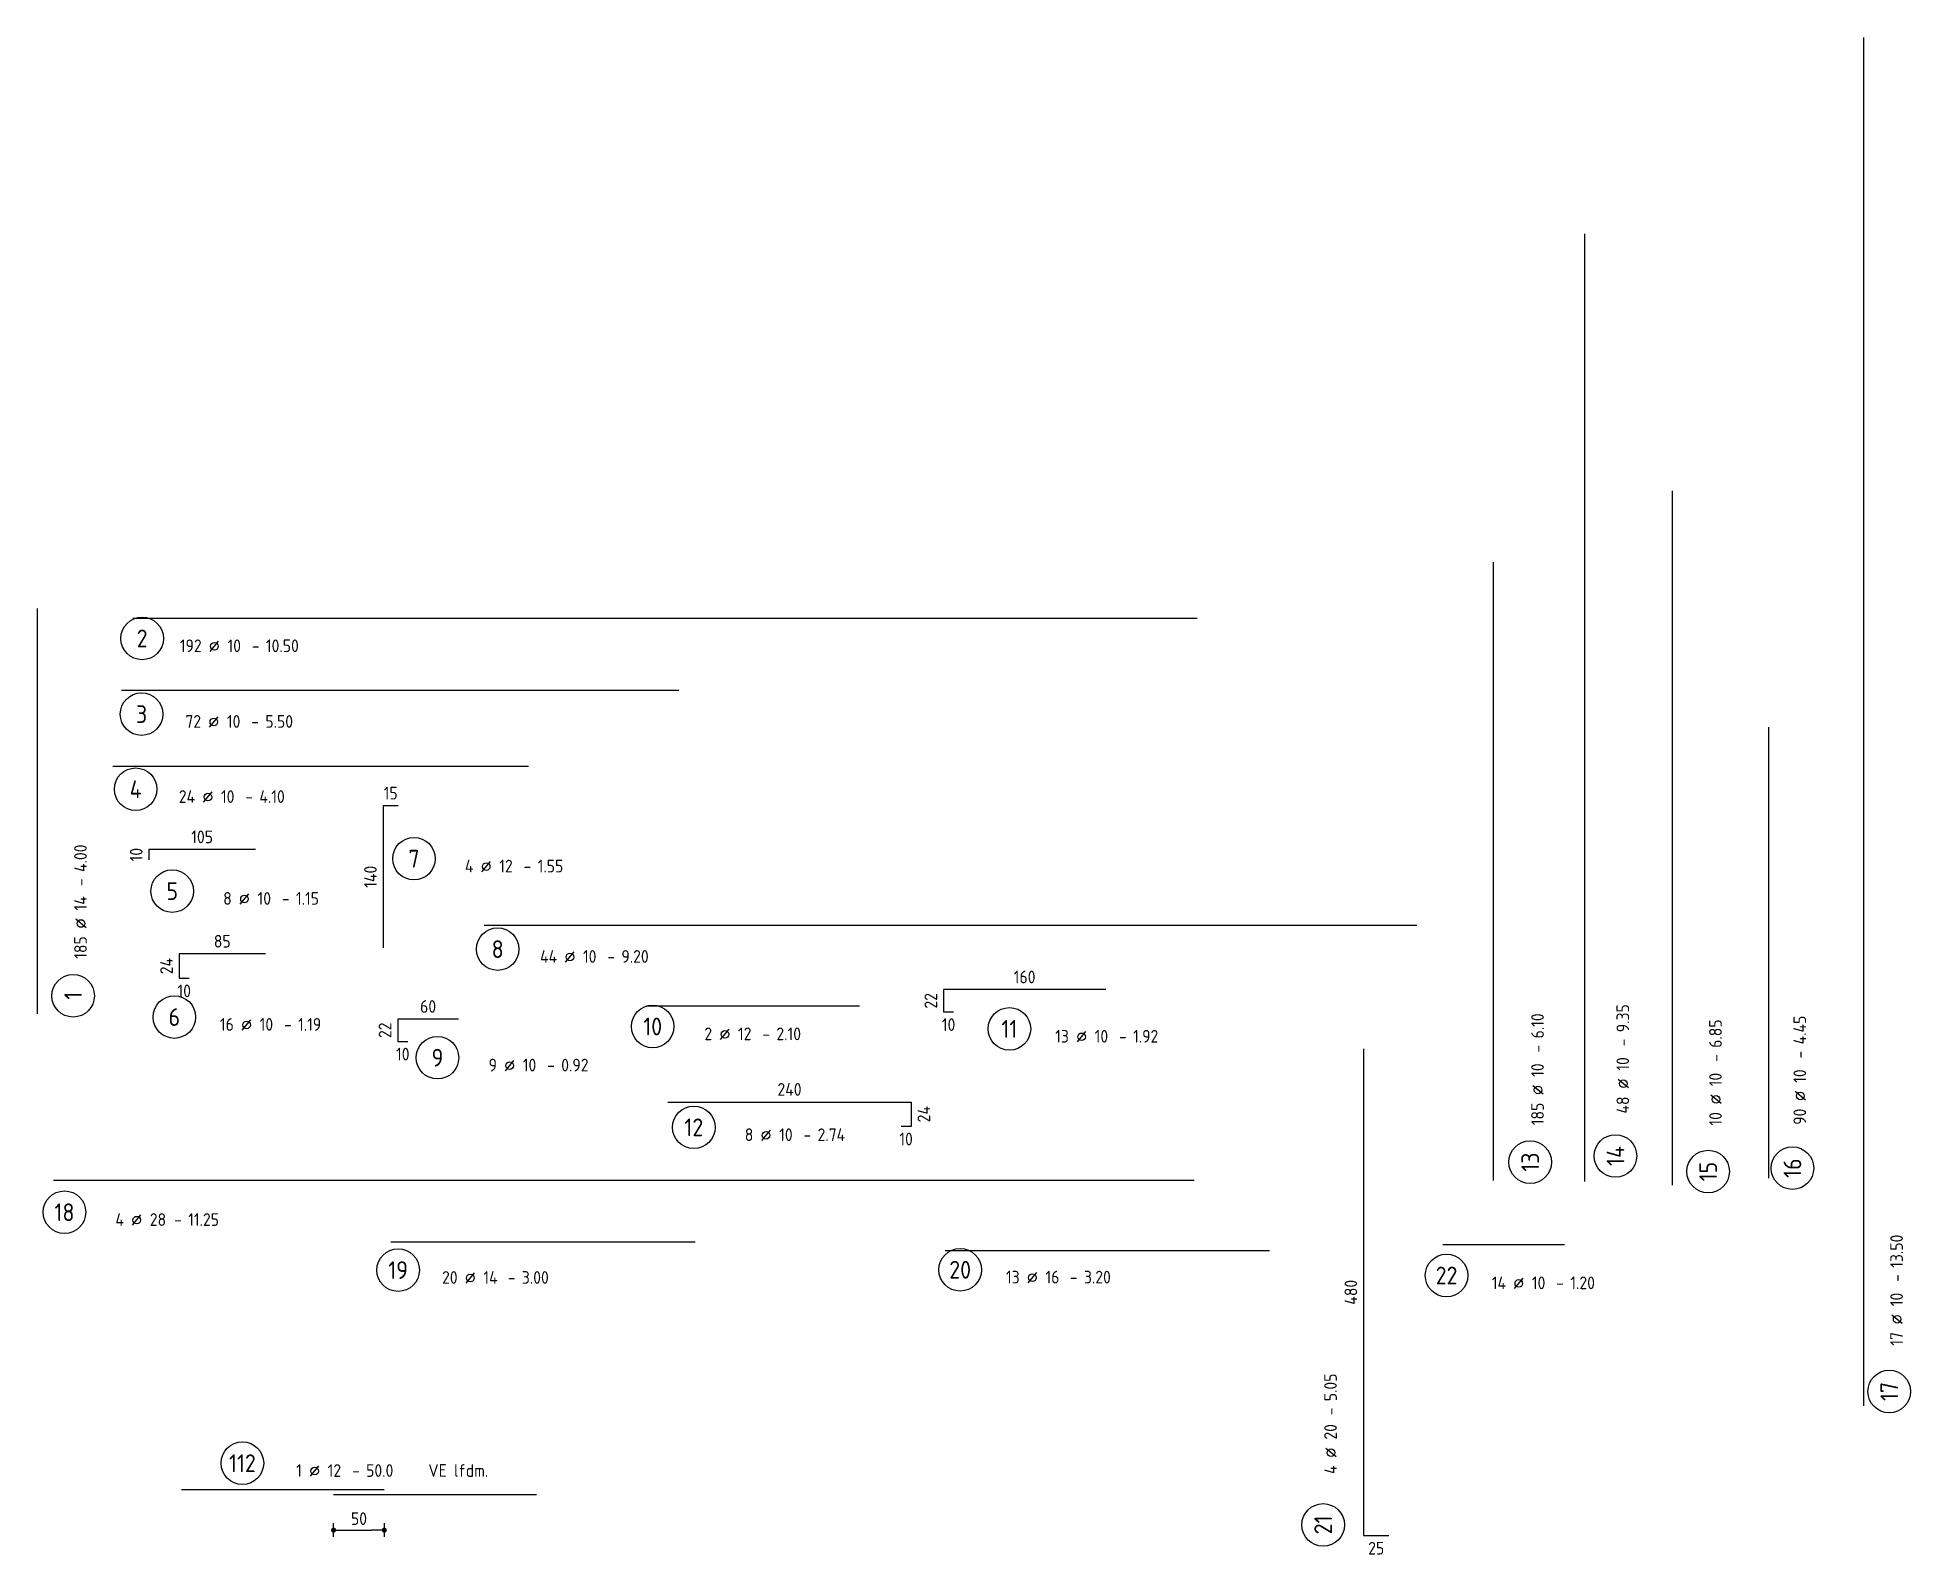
# Model space of a CAD drawing. Extents: x -4.3 to 79.3, y -6.3 to 34.2.
# Drawn here: x 60.84 to 79.31, y 19.25 to 34.21 of the extents above; entities that cross this region are included whole.
import ezdxf
from ezdxf.enums import TextEntityAlignment as Align

# ---------------------------------------------------------------- set-up
doc = ezdxf.new("R2010")
doc.units = 0
doc.header["$LTSCALE"] = 0.5
doc.linetypes.add('AUSGEZOGEN', pattern=[1000.01, 1000, 0.01])
doc.layers.add('MASSE', color=7, linetype='Continuous')
doc.layers.add('RND', color=7, linetype='Continuous')
doc.styles.add('txt', font='isocp.shx')
doc.dimstyles.new('DOT_I', dxfattribs={"dimscale": 0.5, "dimtxt": 0.25, "dimasz": 0.25, "dimexe": 0.1, "dimexo": 0.3, "dimgap": 0.1, "dimtad": 1, "dimdec": 3, "dimzin": 3, "dimtxsty": 'txt', "dimblk": 'DOT', "dimblk1": 'DOT', "dimblk2": 'DOT', "dimsah": 1, "dimcen": 0.1, "dimse1": 1, "dimse2": 1, "dimazin": 0, "dimtfac": 1, "dimtdec": 4, "dimtix": 1, "dimtmove": 2, "dimatfit": 3, "dimfxl": 0, "dimtvp": 1, "dimtolj": 1, "dimtzin": 0, "dimarcsym": 0})

msp = doc.modelspace()

# ---------------------------------------------------------------- texts
at = {"layer": 'RND', "color": 7, "linetype": 'AUSGEZOGEN', "style": 'txt'}
for s, p in [('15', (64.3211, 26.759)), ('105', (62.461, 26.327)), ('85', (62.6594, 25.2976)), ('160', (70.574, 24.9449)), ('10', (62.2844, 24.8076)), ('60', (64.6902, 24.6541)), ('10', (69.824, 24.4749)), ('10', (64.4402, 24.1841)), ('240', (68.2548, 23.8363)), ('10', (69.4048, 23.3463)), ('25', (74.0418, 19.3096))]:
    msp.add_text(s, height=0.125, dxfattribs=at).set_placement(p, align=Align.MIDDLE)
for s, p in [('10', (61.811, 26.152)), ('140', (64.1211, 25.934)), ('24', (62.1094, 25.0526)), ('22', (69.649, 24.7099)), ('22', (64.2652, 24.4191)), ('24', (69.5798, 23.5913)), ('480', (73.7918, 21.8346))]:
    msp.add_text(s, height=0.125, rotation=90, dxfattribs=at).set_placement(p, align=Align.MIDDLE)

# ---------------------------------------------------------------- blocks, each defined once
blk = doc.blocks.new('RND_AUSZ')
at = {"layer": 'RND', "color": 7, "linetype": 'Continuous'}
blk.add_line((1.341, 0.262), (1.509, 0.466), dxfattribs=at)
at = {"layer": 'RND', "color": 1, "linetype": 'Continuous'}
blk.add_circle((0, 0.52), 0.42, dxfattribs=at)
at = {"layer": 'RND', "color": 7, "linetype": 'Continuous'}
blk.add_circle((1.425, 0.364), 0.075, dxfattribs=at)
at = {"layer": 'RND', "color": 7, "linetype": 'Continuous', "style": 'txt'}
blk.add_text('-', height=0.25, dxfattribs=at).set_placement((2.163, 0.25))
for tag, p in [('WIEOFT', (-0.536, 0.25)), ('STK', (1.174, 0.25))]:
    blk.add_attdef(tag, text='', height=0.25, dxfattribs=at).set_placement(p, align=Align.RIGHT)
at = {"layer": 'RND', "color": 1, "linetype": 'Continuous', "style": 'txt'}
blk.add_attdef('POS', text='', height=0.35, dxfattribs=at).set_placement((0, 0.52), align=Align.MIDDLE)
at = {"layer": 'RND', "color": 7, "linetype": 'Continuous', "style": 'txt'}
for tag, p in [('DS', (1.683, 0.25)), ('LANG', (2.441, 0.25)), ('TEXT', (3.669, 0.25))]:
    blk.add_attdef(tag, p, '', height=0.25, dxfattribs=at)
blk = doc.blocks.new('DOT')
at = {"layer": 'MASSE', "color": 7, "linetype": 'Continuous'}
for p, q in [((0, 0), (-1, 0)), ((0, 0.54), (0, -0.54))]:
    blk.add_line(p, q, dxfattribs=at)
at = {"layer": 'MASSE', "color": 7, "linetype": 'Continuous', "const_width": 0.2}
blk.add_lwpolyline([(-0.1, 0, 1), (0.1, 0, 1)], format="xyb", close=True, dxfattribs=at)
blk = doc.blocks.new('*D44')
at = {"layer": 'Defpoints', "color": 0, "linetype": 'AUSGEZOGEN', "transparency": 16777216}
for p in [(63.758, 19.838), (64.258, 19.838), (64.258, 19.488)]:
    blk.add_point(p, dxfattribs=at)
at = {"layer": 'RND', "color": 0, "linetype": 'AUSGEZOGEN', "lineweight": -2, "transparency": 16777216}
blk.add_line((63.883, 19.488), (64.133, 19.488), dxfattribs=at)
at = {"layer": 'RND', "color": 0, "linetype": 'AUSGEZOGEN', "lineweight": -2, "transparency": 16777216, "xscale": 0.125, "yscale": 0.125, "zscale": 0.125, "rotation": 180}
blk.add_blockref('DOT', (63.758, 19.488), dxfattribs=at)
at = {"layer": 'RND', "color": 0, "linetype": 'AUSGEZOGEN', "lineweight": -2, "transparency": 16777216, "xscale": 0.125, "yscale": 0.125, "zscale": 0.125}
blk.add_blockref('DOT', (64.258, 19.488), dxfattribs=at)
at = {"layer": 'RND', "color": 0, "linetype": 'AUSGEZOGEN', "transparency": 16777216, "insert": (64.008, 19.601), "char_height": 0.125, "attachment_point": 5, "style": 'txt'}
blk.add_mtext('\\A1;50', dxfattribs=at)

# ---------------------------------------------------------------- dimensions: what is measured, and where the dimension line sits
at = {"layer": 'RND', "color": 7, "linetype": 'AUSGEZOGEN'}
dim = msp.add_linear_dim(base=(64.258, 19.4884), p1=(63.758, 19.8384), p2=(64.258, 19.8384), dimstyle='DOT_I', override={"dimdec": 0, "dimlfac": 100}, dxfattribs=at)
dim.commit()
dim.dimension.update_dxf_attribs({"geometry": '*D44', "text_midpoint": (64.008, 19.6009)})

# ---------------------------------------------------------------- linework, layer by layer
at = {"layer": 'RND', "color": 1, "linetype": 'AUSGEZOGEN'}
for points in [[(78.8532, 20.7138), (78.8532, 34.2138)], [(76.0987, 22.928), (76.0987, 32.278)], [(76.9658, 22.8909), (76.9658, 29.7409)], [(75.1999, 22.937), (75.1999, 29.037)], [(60.8367, 24.5816), (60.8367, 28.5816)], [(61.7775, 28.4845), (72.2775, 28.4845)], [(61.6646, 27.7758), (67.1646, 27.7758)], [(77.9135, 22.9587), (77.9135, 27.4087)], [(65.6808, 27.0223), (61.5808, 27.0223)], [(64.3961, 26.634), (64.2461, 26.634), (64.2461, 25.234)], [(62.986, 26.202), (61.936, 26.202), (61.936, 26.102)], [(65.2431, 25.4564), (74.4431, 25.4564)], [(63.0844, 25.1726), (62.2344, 25.1726), (62.2344, 24.9326), (62.3344, 24.9326)], [(71.374, 24.8199), (69.774, 24.8199), (69.774, 24.5999), (69.874, 24.5999)], [(66.845, 24.659), (68.945, 24.659)], [(64.9902, 24.5291), (64.3902, 24.5291), (64.3902, 24.3091), (64.4902, 24.3091)], [(73.9168, 24.2346), (73.9168, 19.4346), (74.1668, 19.4346)], [(67.0548, 23.7113), (69.4548, 23.7113), (69.4548, 23.4713), (69.3548, 23.4713)], [(60.9958, 22.9407), (72.2458, 22.9407)], [(64.3233, 22.3331), (67.3233, 22.3331)], [(72.989, 22.2445), (69.789, 22.2445)], [(75.8988, 22.3026), (74.6988, 22.3026)], [(62.258, 19.8884), (64.258, 19.8884)], [(63.758, 19.8384), (65.758, 19.8384)]]:
    msp.add_lwpolyline(points, dxfattribs=at)

# ---------------------------------------------------------------- block references
at = {"layer": 'RND', "color": 191, "linetype": 'AUSGEZOGEN', "xscale": 0.5, "yscale": 0.5, "zscale": 0.5}
msp.add_blockref('RND_AUSZ', (61.8695, 28.025), dxfattribs=at).add_auto_attribs({'POS': '2', 'STK': '192', 'DS': '10', 'LANG': '10.50'})
at = {"layer": 'RND', "color": 7, "linetype": 'AUSGEZOGEN', "xscale": 0.5, "yscale": 0.5, "zscale": 0.5}
for p, values in [((61.8638, 27.2786), {'POS': '3', 'STK': '72', 'DS': '10', 'LANG': '5.50'}), ((67.3112, 23.2017), {'POS': '12', 'STK': '8', 'DS': '10', 'LANG': '2.74'}), ((62.858, 19.8884), {'POS': '112', 'STK': '1', 'DS': '12', 'LANG': '50.0', 'TEXT': 'VE lfdm.'})]:
    msp.add_blockref('RND_AUSZ', p, dxfattribs=at).add_auto_attribs(values)
at = {"layer": 'RND', "color": 1, "linetype": 'AUSGEZOGEN', "xscale": 0.5, "yscale": 0.5, "zscale": 0.5}
for p, values in [((61.8052, 26.5373), {'POS': '4', 'STK': '24', 'DS': '10', 'LANG': '4.10'}), ((64.5504, 25.8519), {'POS': '7', 'STK': '4', 'DS': '12', 'LANG': '1.55'}), ((62.1662, 25.5324), {'POS': '5', 'STK': '8', 'DS': '10', 'LANG': '1.15'}), ((65.3761, 24.96), {'POS': '8', 'STK': '44', 'DS': '10', 'LANG': '9.20'}), ((62.187, 24.2897), {'POS': '6', 'STK': '16', 'DS': '10', 'LANG': '1.19'}), ((66.9051, 24.1964), {'POS': '10', 'STK': '2', 'DS': '12', 'LANG': '2.10'}), ((70.4236, 24.1726), {'POS': '11', 'STK': '13', 'DS': '10', 'LANG': '1.92'}), ((64.7823, 23.8887), {'POS': '9', 'STK': '9', 'DS': '10', 'LANG': '0.92'}), ((61.1031, 22.3642), {'POS': '18', 'STK': '4', 'DS': '28', 'LANG': '11.25'}), ((64.394, 21.7932), {'POS': '19', 'STK': '20', 'DS': '14', 'LANG': '3.00'}), ((69.9383, 21.7968), {'POS': '20', 'STK': '13', 'DS': '16', 'LANG': '3.20'}), ((74.736, 21.7401), {'POS': '22', 'STK': '14', 'DS': '10', 'LANG': '1.20'})]:
    msp.add_blockref('RND_AUSZ', p, dxfattribs=at).add_auto_attribs(values)
at = {"layer": 'RND', "color": 1, "linetype": 'AUSGEZOGEN', "xscale": 0.5, "yscale": 0.5, "zscale": 0.5, "rotation": 90}
for p, values in [((61.4485, 24.7601), {'POS': '1', 'STK': '185', 'DS': '14', 'LANG': '4.00'}), ((75.8207, 23.1182), {'POS': '13', 'STK': '185', 'DS': '10', 'LANG': '6.10'}), ((77.576, 23.0251), {'POS': '15', 'STK': '10', 'DS': '10', 'LANG': '6.85'}), ((78.4074, 23.0592), {'POS': '16', 'STK': '90', 'DS': '10', 'LANG': '4.45'}), ((79.3625, 20.8558), {'POS': '17', 'STK': '17', 'DS': '10', 'LANG': '13.50'})]:
    msp.add_blockref('RND_AUSZ', p, dxfattribs=at).add_auto_attribs(values)
at = {"layer": 'RND', "color": 7, "linetype": 'AUSGEZOGEN', "xscale": 0.5, "yscale": 0.5, "zscale": 0.5, "rotation": 90}
for p, values in [((76.662, 23.1793), {'POS': '14', 'STK': '48', 'DS': '10', 'LANG': '9.35'}), ((73.7789, 19.5391), {'POS': '21', 'STK': '4', 'DS': '20', 'LANG': '5.05'})]:
    msp.add_blockref('RND_AUSZ', p, dxfattribs=at).add_auto_attribs(values)

msp.set_redraw_order([(e.dxf.handle, doc.entitydb.next_handle()) for e in msp.query("TEXT MTEXT ATTDEF DIMENSION ARC_DIMENSION")])  # texts and dimensions are drawn at this point

doc.saveas('drawing.dxf')
